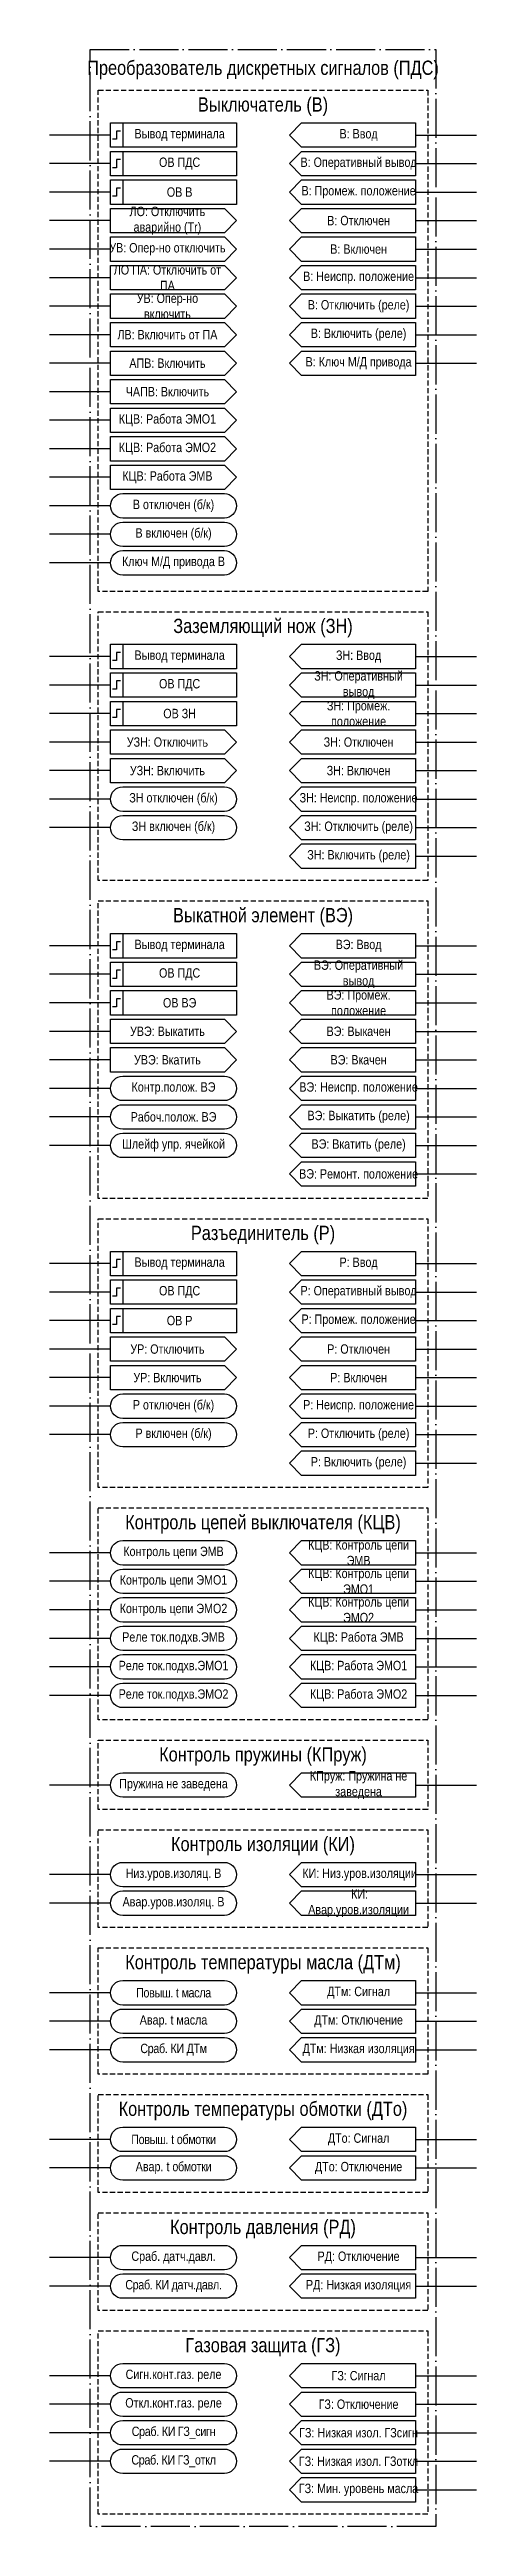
# Model space of a CAD drawing. Header units: millimetres. Extents: x -7300 to 495, y 0 to 1179.
# Drawn here: x -5425 to -5320, y 1 to 609 of the extents above; entities that cross this region are included whole.
import ezdxf

# ---------------------------------------------------------------- set-up
doc = ezdxf.new("R2010")
doc.units = ezdxf.units.MM
doc.linetypes.add('ACAD_ISO04W100', pattern=[30, 24, -3, 0, -3])
doc.linetypes.add('штриховая2', pattern=[0.375, 0.25, -0.125])
doc.layers.add('TEXT', color=7, linetype='Continuous', lineweight=25)
doc.styles.add('2.5_Gost_RD', font='ARIALN.TTF', dxfattribs={"height": 2.5})
doc.styles.add('3.5_Gost_RD', font='ARIALN.TTF', dxfattribs={"height": 3.5})

msp = doc.modelspace()

# ---------------------------------------------------------------- texts
at = {"color": 30, "ltscale": 100, "true_color": 0xf7941d, "char_height": 3.5, "attachment_point": 5, "style": '3.5_Gost_RD'}
for s, insert, width in [('Преобразователь дискретных сигналов (ПДС)', (-5372.5, 604), 85), ('Выключатель (В)', (-5372.5, 595), 81), ('Заземляющий нож (ЗН)', (-5372.5, 467), 81), ('Выкатной элемент (ВЭ)', (-5372.5, 396), 81), ('Разъединитель (Р)', (-5372.5, 318), 81), ('Контроль цепей выключателя (КЦВ)', (-5372.5, 247), 81), ('Контроль пружины (КПруж)', (-5372.5, 190), 81), ('Контроль изоляции (КИ)', (-5372.5, 168), 81), ('Контроль температуры масла (ДТм)', (-5372.5, 139), 81), ('Контроль температуры обмотки (ДТо)', (-5372.5, 103), 81), ('Контроль давления (РД)', (-5372.5, 74), 81), ('Газовая защита (ГЗ)', (-5372.5, 45), 81)]:
    msp.add_mtext(s, dxfattribs=dict(at, insert=insert, width=width))
at = {"color": 0, "ltscale": 100, "char_height": 2.3, "width": 28, "attachment_point": 5, "style": '2.5_Gost_RD'}
for s, insert in [('{\\C256;Вывод терминала}', (-5393, 588)), ('{\\C256;ОВ ПДС}', (-5393, 581)), ('{\\C256;ОВ В}', (-5393, 574)), ('{\\C256;Вывод терминала}', (-5393, 460)), ('{\\C256;ОВ ПДС}', (-5393, 453)), ('{\\C256;ОВ ЗН}', (-5393, 446)), ('{\\C256;Вывод терминала}', (-5393, 389)), ('{\\C256;ОВ ПДС}', (-5393, 382)), ('{\\C256;ОВ ВЭ}', (-5393, 375)), ('{\\C256;Вывод терминала}', (-5393, 311)), ('{\\C256;ОВ ПДС}', (-5393, 304)), ('{\\C256;ОВ Р}', (-5393, 297))]:
    msp.add_mtext(s, dxfattribs=dict(at, insert=insert))
at = {"ltscale": 100, "char_height": 2.3, "attachment_point": 5, "style": '2.5_Gost_RD'}
for s, insert, width in [('В: Ввод', (-5349, 588), 28), ('В: Оперативный вывод', (-5349, 581), 28), ('В: Промеж. положение', (-5349, 574), 28), ('ЛО: Отключить аварийно (Tr)', (-5396, 567), 28), ('В: Отключен', (-5349, 567), 28), ('УВ: Опер-но отключить', (-5396, 560), 28), ('В: Включен', (-5349, 560), 28), ('ЛО ПА: Отключить от ПА', (-5396, 553), 28), ('В: Неиспр. положение', (-5349, 553), 28), ('УВ: Опер-но \\Pвключить', (-5396, 546), 28), ('В: Отключить (реле)', (-5349, 546), 28), ('ЛВ: Включить от ПА', (-5396, 539), 28), ('В: Включить (реле)', (-5349, 539), 28), ('АПВ: Включить', (-5396, 532), 28), ('В: Ключ М/Д привода', (-5349, 532), 28), ('ЧАПВ: Включить', (-5396, 525), 28), ('КЦВ: Работа ЭМО1', (-5396, 518), 28), ('КЦВ: Работа ЭМО2', (-5396, 511), 28), ('КЦВ: Работа ЭМВ', (-5396, 504), 28), ('В отключен (б/к)', (-5394.5, 497), 31), ('В включен (б/к)', (-5394.5, 490), 31), ('Ключ М/Д привода В', (-5394.5, 483), 31), ('ЗН: Оперативный вывод', (-5349, 453), 28), ('ЗН: Ввод', (-5349, 460), 28), ('ЗН: Промеж. положение', (-5349, 446), 28), ('УЗН: Отключить', (-5396, 439), 28), ('ЗН: Отключен', (-5349, 439), 28), ('УЗН: Включить', (-5396, 432), 28), ('ЗН: Включен', (-5349, 432), 28), ('ЗН отключен (б/к)', (-5394.5, 425), 31), ('ЗН: Неиспр. положение', (-5349, 425), 28), ('ЗН включен (б/к)', (-5394.5, 418), 31), ('ЗН: Отключить (реле)', (-5349, 418), 28), ('ЗН: Включить (реле)', (-5349, 411), 28), ('ВЭ: Ввод', (-5349, 389), 28), ('ВЭ: Оперативный вывод', (-5349, 382), 28), ('ВЭ: Промеж. положение', (-5349, 375), 28), ('УВЭ: Выкатить', (-5396, 368), 28), ('ВЭ: Выкачен', (-5349, 368), 28), ('УВЭ: Вкатить', (-5396, 361), 28), ('ВЭ: Вкачен', (-5349, 361), 28), ('Контр.полож. ВЭ', (-5394.5, 354), 31), ('ВЭ: Неиспр. положение', (-5349, 354), 28), ('\\pt18.4;Рабоч.полож. ВЭ', (-5394.5, 347), 31), ('ВЭ: Выкатить (реле)', (-5349, 347), 28), ('Шлейф упр. ячейкой', (-5394.5, 340), 31), ('ВЭ: Вкатить (реле)', (-5349, 340), 28), ('ВЭ: Ремонт. положение', (-5349, 333), 28), ('Р: Ввод', (-5349, 311), 28), ('Р: Оперативный вывод', (-5349, 304), 28), ('Р: Промеж. положение', (-5349, 297), 28), ('УР: Отключить', (-5396, 290), 28), ('Р: Отключен', (-5349, 290), 28), ('УР: Включить', (-5396, 283), 28), ('Р: Включен', (-5349, 283), 28), ('Р отключен (б/к)', (-5394.5, 276), 31), ('Р: Неиспр. положение', (-5349, 276), 28), ('Р включен (б/к)', (-5394.5, 269), 31), ('Р: Отключить (реле)', (-5349, 269), 28), ('Р: Включить (реле)', (-5349, 262), 28), ('КЦВ: Контроль цепи ЭМВ', (-5349, 240), 28), ('КЦВ: Контроль цепи ЭМО1', (-5349, 233), 28), ('КЦВ: Контроль цепи ЭМО2', (-5349, 226), 28), ('КЦВ: Работа ЭМВ', (-5349, 219), 28), ('КЦВ: Работа ЭМО1', (-5349, 212), 28), ('КЦВ: Работа ЭМО2', (-5349, 205), 28), ('КПруж: Пружина не заведена', (-5349, 183), 28), ('{\\W0.8;\\T0.8; }КИ: Низ.уров.изоляции', (-5349, 161), 28), ('{\\W0.8;\\T0.8; }КИ: Авар.уров.изоляции', (-5349, 154), 28), ('ДТм: {\\A1;Сигнал}', (-5349, 132), 28), ('ДТм: {\\A1;Отключение}', (-5349, 125), 28), ('ДТм: Низкая изоляция', (-5349, 118), 28), ('ДТо: {\\A1;Сигнал}', (-5349, 96), 28), ('ДТо: {\\A1;Отключение}', (-5349, 89), 28), ('\\A1;РД: Отключение', (-5349, 67), 28), ('РД: Низкая изоляция', (-5349, 60), 28), ('ГЗ: {\\A1;Сигнал}', (-5349, 38), 28), ('ГЗ: {\\A1;Отключение}', (-5349, 31), 28), ('ГЗ: Низкая изол. ГЗсигн', (-5349, 24), 28), ('ГЗ: Низкая изол. ГЗоткл', (-5349, 17), 28), ('ГЗ: Мин. уровень масла ', (-5349, 10), 28)]:
    msp.add_mtext(s, dxfattribs=dict(at, insert=insert, width=width))
at = {"layer": 'TEXT', "ltscale": 100, "char_height": 2.3, "width": 31, "attachment_point": 5, "style": '2.5_Gost_RD'}
for s, insert in [('Контроль цепи ЭМВ', (-5394.5, 240)), ('Контроль цепи ЭМО1', (-5394.5, 233)), ('Контроль цепи ЭМО2', (-5394.5, 226)), ('Реле ток.подхв.ЭМВ', (-5394.5, 219)), ('Реле ток.подхв.ЭМО1', (-5394.5, 212)), ('Реле ток.подхв.ЭМО2', (-5394.5, 205)), ('Пружина не заведена', (-5394.5, 183)), ('Низ.уров.изоляц. В', (-5394.5, 161)), ('Авар.уров.изоляц. В', (-5394.5, 154)), ('\\A1;{\\T0.95;Повыш. t масла }', (-5394.5, 132)), ('\\A1;Авар. t масла', (-5394.5, 125)), ('\\A1;{\\T0.95;Сраб. КИ ДТм}', (-5394.5, 118)), ('\\A1;{\\T0.95;Повыш. t обмотки}', (-5394.5, 96)), ('\\A1;Авар. t {\\T0.95;обмотки}', (-5394.5, 89)), ('\\A1;Сраб. {\\T0.95;д}атч.давл.', (-5394.5, 67)), ('\\A1;{\\T0.95;Сраб. КИ датч.давл.}', (-5394.5, 60)), ('\\A1;Сигн.конт.газ. реле', (-5394.5, 38)), ('\\A1;Откл.конт.газ. реле', (-5394.5, 31)), ('\\A1;{\\T0.95;Сраб. КИ ГЗ_сигн}', (-5394.5, 24)), ('\\A1;{\\T0.95;Сраб. КИ ГЗ_откл}', (-5394.5, 17))]:
    msp.add_mtext(s, dxfattribs=dict(at, insert=insert))

# ---------------------------------------------------------------- linework, layer by layer
at = {"ltscale": 100}
for p, q in [((-5410, 588), (-5425, 588)), ((-5335, 588), (-5320, 588)), ((-5410, 581), (-5425, 581)), ((-5335, 581), (-5320, 581)), ((-5410, 574), (-5425, 574)), ((-5335, 574), (-5320, 574)), ((-5410, 567), (-5425, 567)), ((-5335, 567), (-5320, 567)), ((-5410, 560), (-5425, 560)), ((-5335, 560), (-5320, 560)), ((-5410, 553), (-5425, 553)), ((-5335, 553), (-5320, 553)), ((-5410, 546), (-5425, 546)), ((-5335, 546), (-5320, 546)), ((-5410, 539), (-5425, 539)), ((-5335, 539), (-5320, 539)), ((-5410, 532), (-5425, 532)), ((-5335, 532), (-5320, 532)), ((-5410, 525), (-5425, 525)), ((-5410, 518), (-5425, 518)), ((-5410, 511), (-5425, 511)), ((-5410, 504), (-5425, 504)), ((-5410, 497), (-5425, 497)), ((-5410, 490), (-5425, 490)), ((-5410, 483), (-5425, 483)), ((-5410, 460), (-5425, 460)), ((-5335, 460), (-5320, 460)), ((-5410, 453), (-5425, 453)), ((-5335, 453), (-5320, 453)), ((-5410, 446), (-5425, 446)), ((-5335, 446), (-5320, 446)), ((-5410, 439), (-5425, 439)), ((-5335, 439), (-5320, 439)), ((-5410, 432), (-5425, 432)), ((-5335, 432), (-5320, 432)), ((-5410, 425), (-5425, 425)), ((-5335, 425), (-5320, 425)), ((-5410, 418), (-5425, 418)), ((-5335, 418), (-5320, 418)), ((-5335, 411), (-5320, 411)), ((-5410, 389), (-5425, 389)), ((-5335, 389), (-5320, 389)), ((-5410, 382), (-5425, 382)), ((-5335, 382), (-5320, 382)), ((-5410, 375), (-5425, 375)), ((-5335, 375), (-5320, 375)), ((-5410, 368), (-5425, 368)), ((-5335, 368), (-5320, 368)), ((-5410, 361), (-5425, 361)), ((-5335, 361), (-5320, 361)), ((-5410, 354), (-5425, 354)), ((-5335, 354), (-5320, 354)), ((-5410, 347), (-5425, 347)), ((-5335, 347), (-5320, 347)), ((-5410, 340), (-5425, 340)), ((-5335, 340), (-5320, 340)), ((-5335, 333), (-5320, 333)), ((-5410, 311), (-5425, 311)), ((-5335, 311), (-5320, 311)), ((-5410, 304), (-5425, 304)), ((-5335, 304), (-5320, 304)), ((-5410, 297), (-5425, 297)), ((-5335, 297), (-5320, 297)), ((-5410, 290), (-5425, 290)), ((-5335, 290), (-5320, 290)), ((-5410, 283), (-5425, 283)), ((-5335, 283), (-5320, 283)), ((-5410, 276), (-5425, 276)), ((-5335, 276), (-5320, 276)), ((-5410, 269), (-5425, 269)), ((-5335, 269), (-5320, 269)), ((-5335, 262), (-5320, 262)), ((-5410, 240), (-5425, 240)), ((-5335, 240), (-5320, 240)), ((-5410, 233), (-5425, 233)), ((-5335, 233), (-5320, 233)), ((-5410, 226), (-5425, 226)), ((-5335, 226), (-5320, 226)), ((-5410, 219), (-5425, 219)), ((-5335, 219), (-5320, 219)), ((-5410, 212), (-5425, 212)), ((-5335, 212), (-5320, 212)), ((-5410, 205), (-5425, 205)), ((-5335, 205), (-5320, 205)), ((-5410, 183), (-5425, 183)), ((-5335, 183), (-5320, 183)), ((-5410, 161), (-5425, 161)), ((-5335, 161), (-5320, 161)), ((-5410, 154), (-5425, 154)), ((-5335, 154), (-5320, 154)), ((-5410, 132), (-5425, 132)), ((-5335, 132), (-5320, 132)), ((-5410, 125), (-5425, 125)), ((-5335, 125), (-5320, 125)), ((-5410, 118), (-5425, 118)), ((-5335, 118), (-5320, 118)), ((-5410, 96), (-5425, 96)), ((-5335, 96), (-5320, 96)), ((-5410, 89), (-5425, 89)), ((-5335, 89), (-5320, 89)), ((-5410, 67), (-5425, 67)), ((-5335, 67), (-5320, 67)), ((-5410, 60), (-5425, 60)), ((-5335, 60), (-5320, 60)), ((-5410, 38), (-5425, 38)), ((-5335, 38), (-5320, 38)), ((-5410, 31), (-5425, 31)), ((-5335, 31), (-5320, 31)), ((-5410, 24), (-5425, 24)), ((-5335, 24), (-5320, 24)), ((-5410, 17), (-5425, 17)), ((-5335, 17), (-5320, 17)), ((-5335, 10), (-5320, 10))]:
    msp.add_line(p, q, dxfattribs=at)
at = {"color": 251, "linetype": 'ACAD_ISO04W100', "lineweight": 30, "ltscale": 0.4, "true_color": 0x58595b}
msp.add_lwpolyline([(-5415, 609), (-5330, 609), (-5330, 1), (-5415, 1)], close=True, dxfattribs=at)
at = {"linetype": 'штриховая2', "ltscale": 5}
for points in [[(-5413, 599), (-5332, 599), (-5332, 476), (-5413, 476)], [(-5413, 471), (-5332, 471), (-5332, 405), (-5413, 405)], [(-5413, 400), (-5332, 400), (-5332, 327), (-5413, 327)], [(-5413, 322), (-5332, 322), (-5332, 256), (-5413, 256)], [(-5413, 251), (-5332, 251), (-5332, 199), (-5413, 199)], [(-5413, 194), (-5332, 194), (-5332, 177), (-5413, 177)], [(-5413, 172), (-5332, 172), (-5332, 148), (-5413, 148)], [(-5413, 143), (-5332, 143), (-5332, 112), (-5413, 112)], [(-5413, 107), (-5332, 107), (-5332, 83), (-5413, 83)], [(-5413, 78), (-5332, 78), (-5332, 54), (-5413, 54)], [(-5413, 49), (-5332, 49), (-5332, 4), (-5413, 4)]]:
    msp.add_lwpolyline(points, close=True, dxfattribs=at)
at = {"ltscale": 100}
for points in [[(-5410, 591), (-5407, 591), (-5407, 585), (-5410, 585)], [(-5410, 591), (-5379, 591), (-5379, 585), (-5410, 585)], [(-5410, 584), (-5407, 584), (-5407, 578), (-5410, 578)], [(-5410, 584), (-5379, 584), (-5379, 578), (-5410, 578)], [(-5410, 577), (-5407, 577), (-5407, 571), (-5410, 571)], [(-5410, 577), (-5379, 577), (-5379, 571), (-5410, 571)], [(-5335, 571), (-5363, 571), (-5366, 574), (-5363, 577), (-5335, 577)], [(-5382, 564), (-5410, 564), (-5410, 570), (-5382, 570), (-5379, 567)], [(-5363, 570), (-5335, 570), (-5335, 564), (-5363, 564), (-5366, 567)], [(-5382, 557), (-5410, 557), (-5410, 563), (-5382, 563), (-5379, 560)], [(-5363, 563), (-5335, 563), (-5335, 557), (-5363, 557), (-5366, 560)], [(-5382, 550), (-5410, 550), (-5410, 556), (-5382, 556), (-5379, 553)], [(-5363, 556), (-5335, 556), (-5335, 550), (-5363, 550), (-5366, 553)], [(-5382, 543), (-5410, 543), (-5410, 549), (-5382, 549), (-5379, 546)], [(-5363, 549), (-5335, 549), (-5335, 543), (-5363, 543), (-5366, 546)], [(-5382, 536), (-5410, 536), (-5410, 542), (-5382, 542), (-5379, 539)], [(-5363, 542), (-5335, 542), (-5335, 536), (-5363, 536), (-5366, 539)], [(-5382, 529), (-5410, 529), (-5410, 535), (-5382, 535), (-5379, 532)], [(-5363, 535), (-5335, 535), (-5335, 529), (-5363, 529), (-5366, 532)], [(-5382, 522), (-5410, 522), (-5410, 528), (-5382, 528), (-5379, 525)], [(-5382, 515), (-5410, 515), (-5410, 521), (-5382, 521), (-5379, 518)], [(-5382, 508), (-5410, 508), (-5410, 514), (-5382, 514), (-5379, 511)], [(-5382, 501), (-5410, 501), (-5410, 507), (-5382, 507), (-5379, 504)], [(-5410, 463), (-5407, 463), (-5407, 457), (-5410, 457)], [(-5410, 463), (-5379, 463), (-5379, 457), (-5410, 457)], [(-5410, 456), (-5407, 456), (-5407, 450), (-5410, 450)], [(-5410, 456), (-5379, 456), (-5379, 450), (-5410, 450)], [(-5410, 449), (-5407, 449), (-5407, 443), (-5410, 443)], [(-5410, 449), (-5379, 449), (-5379, 443), (-5410, 443)], [(-5335, 443), (-5363, 443), (-5366, 446), (-5363, 449), (-5335, 449)], [(-5382, 436), (-5410, 436), (-5410, 442), (-5382, 442), (-5379, 439)], [(-5363, 442), (-5335, 442), (-5335, 436), (-5363, 436), (-5366, 439)], [(-5382, 429), (-5410, 429), (-5410, 435), (-5382, 435), (-5379, 432)], [(-5363, 435), (-5335, 435), (-5335, 429), (-5363, 429), (-5366, 432)], [(-5363, 428), (-5335, 428), (-5335, 422), (-5363, 422), (-5366, 425)], [(-5363, 421), (-5335, 421), (-5335, 415), (-5363, 415), (-5366, 418)], [(-5363, 414), (-5335, 414), (-5335, 408), (-5363, 408), (-5366, 411)], [(-5410, 392), (-5407, 392), (-5407, 386), (-5410, 386)], [(-5410, 392), (-5379, 392), (-5379, 386), (-5410, 386)], [(-5335, 386), (-5363, 386), (-5366, 389), (-5363, 392), (-5335, 392)], [(-5410, 385), (-5407, 385), (-5407, 379), (-5410, 379)], [(-5410, 385), (-5379, 385), (-5379, 379), (-5410, 379)], [(-5363, 385), (-5335, 385), (-5335, 379), (-5363, 379), (-5366, 382)], [(-5410, 378), (-5407, 378), (-5407, 372), (-5410, 372)], [(-5410, 378), (-5379, 378), (-5379, 372), (-5410, 372)], [(-5335, 372), (-5363, 372), (-5366, 375), (-5363, 378), (-5335, 378)], [(-5382, 365), (-5410, 365), (-5410, 371), (-5382, 371), (-5379, 368)], [(-5363, 371), (-5335, 371), (-5335, 365), (-5363, 365), (-5366, 368)], [(-5382, 358), (-5410, 358), (-5410, 364), (-5382, 364), (-5379, 361)], [(-5363, 364), (-5335, 364), (-5335, 358), (-5363, 358), (-5366, 361)], [(-5363, 357), (-5335, 357), (-5335, 351), (-5363, 351), (-5366, 354)], [(-5363, 350), (-5335, 350), (-5335, 344), (-5363, 344), (-5366, 347)], [(-5363, 343), (-5335, 343), (-5335, 337), (-5363, 337), (-5366, 340)], [(-5363, 336), (-5335, 336), (-5335, 330), (-5363, 330), (-5366, 333)], [(-5410, 314), (-5407, 314), (-5407, 308), (-5410, 308)], [(-5410, 314), (-5379, 314), (-5379, 308), (-5410, 308)], [(-5335, 308), (-5363, 308), (-5366, 311), (-5363, 314), (-5335, 314)], [(-5410, 307), (-5407, 307), (-5407, 301), (-5410, 301)], [(-5410, 307), (-5379, 307), (-5379, 301), (-5410, 301)], [(-5363, 307), (-5335, 307), (-5335, 301), (-5363, 301), (-5366, 304)], [(-5410, 300), (-5407, 300), (-5407, 294), (-5410, 294)], [(-5410, 300), (-5379, 300), (-5379, 294), (-5410, 294)], [(-5335, 294), (-5363, 294), (-5366, 297), (-5363, 300), (-5335, 300)], [(-5382, 287), (-5410, 287), (-5410, 293), (-5382, 293), (-5379, 290)], [(-5363, 293), (-5335, 293), (-5335, 287), (-5363, 287), (-5366, 290)], [(-5382, 280), (-5410, 280), (-5410, 286), (-5382, 286), (-5379, 283)], [(-5363, 286), (-5335, 286), (-5335, 280), (-5363, 280), (-5366, 283)], [(-5363, 279), (-5335, 279), (-5335, 273), (-5363, 273), (-5366, 276)], [(-5363, 272), (-5335, 272), (-5335, 266), (-5363, 266), (-5366, 269)], [(-5363, 265), (-5335, 265), (-5335, 259), (-5363, 259), (-5366, 262)], [(-5335, 237), (-5363, 237), (-5366, 240), (-5363, 243), (-5335, 243)], [(-5363, 236), (-5335, 236), (-5335, 230), (-5363, 230), (-5366, 233)], [(-5363, 229), (-5335, 229), (-5335, 223), (-5363, 223), (-5366, 226)], [(-5363, 222), (-5335, 222), (-5335, 216), (-5363, 216), (-5366, 219)], [(-5363, 215), (-5335, 215), (-5335, 209), (-5363, 209), (-5366, 212)], [(-5363, 208), (-5335, 208), (-5335, 202), (-5363, 202), (-5366, 205)], [(-5335, 180), (-5363, 180), (-5366, 183), (-5363, 186), (-5335, 186)], [(-5363, 164), (-5335, 164), (-5335, 158), (-5363, 158), (-5366, 161)], [(-5335, 151), (-5363, 151), (-5366, 154), (-5363, 157), (-5335, 157)], [(-5335, 129), (-5363, 129), (-5366, 132), (-5363, 135), (-5335, 135)], [(-5363, 128), (-5335, 128), (-5335, 122), (-5363, 122), (-5366, 125)], [(-5363, 121), (-5335, 121), (-5335, 115), (-5363, 115), (-5366, 118)], [(-5335, 93), (-5363, 93), (-5366, 96), (-5363, 99), (-5335, 99)], [(-5363, 92), (-5335, 92), (-5335, 86), (-5363, 86), (-5366, 89)], [(-5335, 64), (-5363, 64), (-5366, 67), (-5363, 70), (-5335, 70)], [(-5363, 63), (-5335, 63), (-5335, 57), (-5363, 57), (-5366, 60)], [(-5335, 35), (-5363, 35), (-5366, 38), (-5363, 41), (-5335, 41)], [(-5363, 34), (-5335, 34), (-5335, 28), (-5363, 28), (-5366, 31)], [(-5363, 27), (-5335, 27), (-5335, 21), (-5363, 21), (-5366, 24)], [(-5363, 20), (-5335, 20), (-5335, 14), (-5363, 14), (-5366, 17)], [(-5363, 13), (-5335, 13), (-5335, 7), (-5363, 7), (-5366, 10)]]:
    msp.add_lwpolyline(points, close=True, dxfattribs=at)
for points in [[(-5366, 588), (-5363, 591), (-5335, 591), (-5335, 585), (-5363, 585), (-5366, 588)], [(-5366, 581), (-5363, 584), (-5335, 584), (-5335, 578), (-5363, 578), (-5366, 581)], [(-5366, 460), (-5363, 463), (-5335, 463), (-5335, 457), (-5363, 457), (-5366, 460)], [(-5366, 453), (-5363, 456), (-5335, 456), (-5335, 450), (-5363, 450), (-5366, 453)]]:
    msp.add_lwpolyline(points, dxfattribs=at)
at = {"lineweight": 30, "ltscale": 100}
for points in [[(-5407.5, 589), (-5408.5, 589), (-5408.5, 587), (-5409.5, 587)], [(-5407.5, 582), (-5408.5, 582), (-5408.5, 580), (-5409.5, 580)], [(-5407.5, 575), (-5408.5, 575), (-5408.5, 573), (-5409.5, 573)], [(-5407.5, 461), (-5408.5, 461), (-5408.5, 459), (-5409.5, 459)], [(-5407.5, 454), (-5408.5, 454), (-5408.5, 452), (-5409.5, 452)], [(-5407.5, 447), (-5408.5, 447), (-5408.5, 445), (-5409.5, 445)], [(-5407.5, 390), (-5408.5, 390), (-5408.5, 388), (-5409.5, 388)], [(-5407.5, 383), (-5408.5, 383), (-5408.5, 381), (-5409.5, 381)], [(-5407.5, 376), (-5408.5, 376), (-5408.5, 374), (-5409.5, 374)], [(-5407.5, 312), (-5408.5, 312), (-5408.5, 310), (-5409.5, 310)], [(-5407.5, 305), (-5408.5, 305), (-5408.5, 303), (-5409.5, 303)], [(-5407.5, 298), (-5408.5, 298), (-5408.5, 296), (-5409.5, 296)]]:
    msp.add_lwpolyline(points, dxfattribs=at)
at = {"ltscale": 100}
for points in [[(-5407, 494, -1), (-5407, 500), (-5382, 500, -1), (-5382, 494)], [(-5407, 487, -1), (-5407, 493), (-5382, 493, -1), (-5382, 487)], [(-5407, 480, -1), (-5407, 486), (-5382, 486, -1), (-5382, 480)], [(-5407, 422, -1), (-5407, 428), (-5382, 428, -1), (-5382, 422)], [(-5407, 415, -1), (-5407, 421), (-5382, 421, -1), (-5382, 415)], [(-5407, 351, -1), (-5407, 357), (-5382, 357, -1), (-5382, 351)], [(-5407, 344, -1), (-5407, 350), (-5382, 350, -1), (-5382, 344)], [(-5407, 337, -1), (-5407, 343), (-5382, 343, -1), (-5382, 337)], [(-5407, 273, -1), (-5407, 279), (-5382, 279, -1), (-5382, 273)], [(-5407, 266, -1), (-5407, 272), (-5382, 272, -1), (-5382, 266)], [(-5407, 237, -1), (-5407, 243), (-5382, 243, -1), (-5382, 237)], [(-5407, 230, -1), (-5407, 236), (-5382, 236, -1), (-5382, 230)], [(-5407, 223, -1), (-5407, 229), (-5382, 229, -1), (-5382, 223)], [(-5407, 216, -1), (-5407, 222), (-5382, 222, -1), (-5382, 216)], [(-5407, 209, -1), (-5407, 215), (-5382, 215, -1), (-5382, 209)], [(-5407, 202, -1), (-5407, 208), (-5382, 208, -1), (-5382, 202)], [(-5407, 180, -1), (-5407, 186), (-5382, 186, -1), (-5382, 180)], [(-5407, 158, -1), (-5407, 164), (-5382, 164, -1), (-5382, 158)], [(-5407, 151, -1), (-5407, 157), (-5382, 157, -1), (-5382, 151)], [(-5407, 129, -1), (-5407, 135), (-5382, 135, -1), (-5382, 129)], [(-5407, 122, -1), (-5407, 128), (-5382, 128, -1), (-5382, 122)], [(-5407, 115, -1), (-5407, 121), (-5382, 121, -1), (-5382, 115)], [(-5407, 93, -1), (-5407, 99), (-5382, 99, -1), (-5382, 93)], [(-5407, 86, -1), (-5407, 92), (-5382, 92, -1), (-5382, 86)], [(-5407, 64, -1), (-5407, 70), (-5382, 70, -1), (-5382, 64)], [(-5407, 57, -1), (-5407, 63), (-5382, 63, -1), (-5382, 57)], [(-5407, 35, -1), (-5407, 41), (-5382, 41, -1), (-5382, 35)], [(-5407, 28, -1), (-5407, 34), (-5382, 34, -1), (-5382, 28)], [(-5407, 21, -1), (-5407, 27), (-5382, 27, -1), (-5382, 21)], [(-5407, 14, -1), (-5407, 20), (-5382, 20, -1), (-5382, 14)]]:
    msp.add_lwpolyline(points, format="xyb", close=True, dxfattribs=at)

msp.set_redraw_order([(e.dxf.handle, doc.entitydb.next_handle()) for e in msp.query("TEXT MTEXT ATTDEF DIMENSION ARC_DIMENSION")])  # texts and dimensions are drawn at this point

doc.saveas('drawing.dxf')
